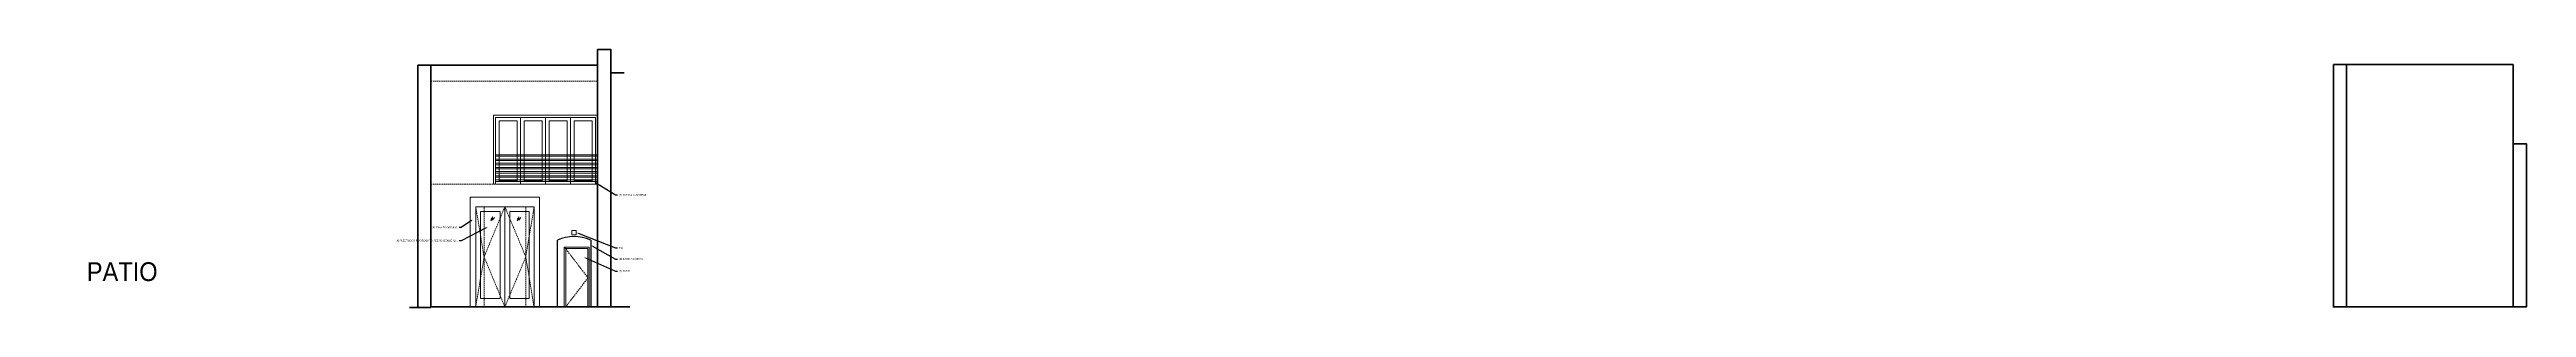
# Model space of a CAD drawing. Header units: inches. Extents: x -3027 to 6920, y -6604 to 320.
# Drawn here: x -1389 to 2177, y -2101 to -1730 of the extents above; entities that cross this region are included whole.
import ezdxf
from ezdxf import colors
from ezdxf.entities.mleader import LeaderData, LeaderLine
from ezdxf.math import Vec2, Vec3

# ---------------------------------------------------------------- set-up
doc = ezdxf.new("R2010")
doc.units = ezdxf.units.IN
doc.header["$LTSCALE"] = 4
doc.header["$MEASUREMENT"] = 0
doc.linetypes.add('DASHED', pattern=[0.75, 0.5, -0.25])
for name, color, linetype, lineweight in [('A-ELEV-1', 4, 'CONTINUOUS', 35), ('A-ELEV-2', 5, 'CONTINUOUS', 25), ('A-ELEV-3', 8, 'CONTINUOUS', 15), ('A-ELEV-BYND', 9, 'DASHED', 9), ('A-ELEV-CUT', 3, 'CONTINUOUS', 50), ('A-NOTE-REF', 8, 'CONTINUOUS', 15)]:
    doc.layers.add(name, color=color, linetype=linetype, lineweight=lineweight)
doc.styles.add('1_4SM', font='swisse.ttf', dxfattribs={"width": 0.9, "height": 4})
doc.styles.add('ANNOT-SM', font='swisse.ttf', dxfattribs={"width": 0.9, "height": 0.078125})

msp = doc.modelspace()

# ---------------------------------------------------------------- linework, layer by layer
at = {"layer": 'A-ELEV-1'}
for p, q in [((-600, -1752.60039), (-840, -1752.60039)), ((1918, -1751.5), (2158, -1751.5)), ((2158, -1751.5), (2158, -1865.46226))]:
    msp.add_line(p, q, dxfattribs=at)
at = {"layer": 'A-ELEV-2'}
for p, q in [((-658, -2100), (-658, -2004)), ((-610, -2004), (-610, -2100)), ((1899, -2100), (2177, -2100))]:
    msp.add_line(p, q, dxfattribs=at)
msp.add_arc((-634, -2058.14077), 59.22181, 66.0928223, 113.9071777, dxfattribs=at)
at = {"layer": 'A-ELEV-3'}
for p, q in [((-750, -1824.5), (-750, -1923.5)), ((-750, -1824.5), (-600, -1824.5)), ((-600, -1824.5), (-600, -1923.5)), ((-775.5, -2100), (-775.5, -1956)), ((-691.5, -2100), (-691.5, -1956)), ((-750.7765, -1970.38627), (-753.6015, -1974.23627)), ((-750.7765, -1972.28627), (-753.6015, -1976.13627)), ((-748.7265, -1971.18627), (-751.5515, -1975.03627)), ((-712.79348, -1970.61676), (-715.61848, -1974.46676)), ((-712.79348, -1972.51676), (-715.61848, -1976.36676)), ((-710.74348, -1971.41676), (-713.56848, -1975.26676))]:
    msp.add_line(p, q, dxfattribs=at)
for points in [[(-747, -1923.5), (-711, -1923.5), (-711, -1827.5), (-747, -1827.5)], [(-742, -1918.5), (-716, -1918.5), (-716, -1832.5), (-742, -1832.5)], [(-711, -1923.5), (-675, -1923.5), (-675, -1827.5), (-711, -1827.5)], [(-706, -1918.5), (-680, -1918.5), (-680, -1832.5), (-706, -1832.5)], [(-675, -1923.5), (-639, -1923.5), (-639, -1827.5), (-675, -1827.5)], [(-670, -1918.5), (-644, -1918.5), (-644, -1832.5), (-670, -1832.5)], [(-639, -1923.5), (-603, -1923.5), (-603, -1827.5), (-639, -1827.5)], [(-634, -1918.5), (-608, -1918.5), (-608, -1832.5), (-634, -1832.5)], [(-733.5, -1956), (-775.5, -1956), (-775.5, -2100), (-733.5, -2100)], [(-733.5, -1956), (-691.5, -1956), (-691.5, -2100), (-733.5, -2100)], [(-740.5, -1963), (-768.5, -1963), (-768.5, -2088), (-740.5, -2088)], [(-726.5, -1963), (-698.5, -1963), (-698.5, -2088), (-726.5, -2088)], [(-637, -1996.09652), (-631, -1996.09652), (-631, -1990.09652), (-637, -1990.09652)], [(-646, -2016), (-614, -2016), (-614, -2100), (-646, -2100)]]:
    msp.add_lwpolyline(points, close=True, dxfattribs=at)
for points in [[(-600, -1883.5), (-747, -1883.5), (-747, -1881.5), (-600, -1881.5)], [(-600, -1889.5), (-747, -1889.5), (-747, -1887.5), (-600, -1887.5)], [(-600, -1895.5), (-747, -1895.5), (-747, -1893.5), (-600, -1893.5)], [(-600, -1901.5), (-747, -1901.5), (-747, -1899.5), (-600, -1899.5)], [(-600, -1907.5), (-747, -1907.5), (-747, -1905.5), (-600, -1905.5)], [(-600, -1913.5), (-747, -1913.5), (-747, -1911.5), (-600, -1911.5)], [(-600, -1919.5), (-747, -1919.5), (-747, -1917.5), (-600, -1917.5)], [(-783.5, -2100), (-783.5, -1942), (-683.5, -1942), (-683.5, -2100)], [(-648, -2100), (-648, -2014), (-612, -2014), (-612, -2100)]]:
    msp.add_lwpolyline(points, dxfattribs=at)
at = {"layer": 'A-ELEV-BYND'}
for p, q in [((-840, -1775.5), (-600, -1775.5)), ((-840, -1923.5), (-600, -1923.5)), ((-763.5, -2100), (-763.5, -1956)), ((-703.5, -2100), (-703.5, -1956))]:
    msp.add_line(p, q, dxfattribs=at)
for points in [[(-775.5, -1956), (-763.5, -2028), (-775.5, -2100)], [(-691.5, -1956), (-703.5, -2028), (-691.5, -2100)], [(-647.5, -2014.35714), (-614, -2058), (-646, -2100)]]:
    msp.add_lwpolyline(points, dxfattribs=at)
msp.add_lwpolyline([(-733.5, -2100), (-703.5, -2028), (-733.5, -1956), (-763.5, -2028)], close=True, dxfattribs=at)
at = {"layer": 'A-ELEV-CUT'}
for p, q in [((-600, -2100), (-600, -1730.124)), ((-600, -1730.124), (-581, -1730.124)), ((-581, -1763.61852), (-581, -1730.124)), ((-859.0002, -1752.60039), (-840, -1752.60039)), ((-859.0002, -1752.60039), (-859.0002, -2100.60039)), ((-840, -2100), (-840, -1752.60039)), ((-581, -1763.61852), (-562, -1763.61852)), ((-840, -2100), (-840, -1937.125)), ((-871.0002, -2100.60039), (-840, -2100.60039)), ((-600, -2100), (-840, -2100)), ((-553.60008, -2100), (-840, -2100)), ((1918, -2100), (2158, -2100))]:
    msp.add_line(p, q, dxfattribs=at)
for points in [[(-600, -1730.124), (-581, -1730.124), (-581, -2100), (-600, -2100)], [(1899, -1751.5), (1918, -1751.5), (1918, -2100), (1899, -2100)], [(2158, -1865.46226), (2177, -1865.46226), (2177, -2100), (2158, -2100)]]:
    msp.add_lwpolyline(points, close=True, dxfattribs=at)

# ---------------------------------------------------------------- texts
at = {"layer": 'A-ELEV-2', "insert": (-1233.54375, -2063.1375), "char_height": 27, "attachment_point": 9, "style": '1_4SM'}
msp.add_mtext_dynamic_manual_height_columns('PATIO', width=689.825, gutter_width=18.75, heights=[0], dxfattribs=at)

# ---------------------------------------------------------------- leaders
at = {"layer": 'A-NOTE-REF'}
ml = msp.add_multileader_mtext('Standard', dxfattribs=at)
ml.set_content('(E) DOOR & GUARDRAIL ', color=256, style='ANNOT-SM')
ml.set_leader_properties()
ml.build(insert=Vec2(0, 0))
ml.multileader.update_dxf_attribs({"dogleg_length": 0.09375, "arrow_head_size": 3, "scale": 32})
ctx = ml.context
ctx.base_point, ctx.scale, ctx.char_height, ctx.arrow_head_size, ctx.plane_origin = Vec3(-571.29551, -1938.87541), 32, 2.5, 3, Vec3(-610, -1841.08445)
notes = []
notes.append((ctx, [(0, (1, 1, 0), (-574.29551, -1938.87541), (1, 0), 3, [(0, [(-605.72641, -1919.5)], 0, [])])]))
ctx.mtext.insert, ctx.mtext.width, ctx.mtext.flow_direction = Vec3(-569.29551, -1937.59245), 20.5993529, 5
ml = msp.add_multileader_mtext('Standard', dxfattribs=at)
ml.set_content('(E) FRAMED OPENING', color=256, style='ANNOT-SM')
ml.set_leader_properties()
ml.build(insert=Vec2(0, 0))
ml.multileader.update_dxf_attribs({"dogleg_length": 0.09375, "arrow_head_size": 3, "scale": 32})
ctx = ml.context
ctx.base_point, ctx.scale, ctx.char_height, ctx.arrow_head_size, ctx.plane_origin = Vec3(-819.21949, -1985.8734), 32, 2.5, 3, Vec3(-760.83498, -1958.75555)
ctx.text_align_type = 2
notes.append((ctx, [(0, (1, 1, 0), (-796.53947, -1985.8734), (-1, 0), 3, [(0, [(-779.06934, -1974.09188)], 0, [])])]))
ctx.mtext.insert, ctx.mtext.width, ctx.mtext.alignment, ctx.mtext.flow_direction = Vec3(-801.53947, -1984.59044), 18.3618885, 3, 5
ml = msp.add_multileader_mtext('Standard', dxfattribs=at)
ml.set_content('(N) FLEETWOOD PIVOT DOORS. SEE SCHEDULE A5.1', color=256, style='ANNOT-SM')
ml.set_leader_properties()
ml.build(insert=Vec2(0, 0))
ml.multileader.update_dxf_attribs({"dogleg_length": 0.09375, "arrow_head_size": 3, "scale": 32})
ctx = ml.context
ctx.base_point, ctx.scale, ctx.char_height, ctx.arrow_head_size, ctx.plane_origin = Vec3(-825.25296, -2004.75227), 32, 2.5, 3, Vec3(-760.83498, -1977.63443)
ctx.text_align_type = 2
notes.append((ctx, [(0, (1, 1, 0), (-796.53947, -2004.75227), (-1, 0), 3, [(0, [(-757.75711, -1984.75436)], 0, [])])]))
ctx.mtext.insert, ctx.mtext.width, ctx.mtext.alignment, ctx.mtext.flow_direction = Vec3(-801.53947, -2003.46931), 18.3618885, 3, 5
ml = msp.add_multileader_mtext('Standard', dxfattribs=at)
ml.set_content('F14', color=256, style='ANNOT-SM')
ml.set_leader_properties()
ml.build(insert=Vec2(0, 0))
ml.multileader.update_dxf_attribs({"dogleg_length": 0.09375, "arrow_head_size": 3, "scale": 32})
ctx = ml.context
ctx.base_point, ctx.scale, ctx.char_height, ctx.arrow_head_size, ctx.plane_origin = Vec3(-571.29551, -2014.83686), 32, 2.5, 3, Vec3(-610, -1987.71901)
notes.append((ctx, [(0, (1, 1, 0), (-574.29551, -2014.83686), (1, 0), 3, [(0, [(-631, -1993.09652)], 0, [])])]))
ctx.mtext.insert, ctx.mtext.width, ctx.mtext.flow_direction = Vec3(-569.29551, -2013.58686), 18.3618885, 5
ml = msp.add_multileader_mtext('Standard', dxfattribs=at)
ml.set_content('(E) DOOR', color=256, style='ANNOT-SM')
ml.set_leader_properties()
ml.build(insert=Vec2(0, 0))
ml.multileader.update_dxf_attribs({"dogleg_length": 0.09375, "arrow_head_size": 3, "scale": 32})
ctx = ml.context
ctx.base_point, ctx.scale, ctx.char_height, ctx.arrow_head_size, ctx.plane_origin = Vec3(-571.29551, -2048.40937), 32, 2.5, 3, Vec3(-610, -2021.29152)
notes.append((ctx, [(0, (1, 1, 0), (-574.29551, -2048.40937), (1, 0), 3, [(0, [(-620.07205, -2028.41146)], 0, [])])]))
ctx.mtext.insert, ctx.mtext.width, ctx.mtext.flow_direction = Vec3(-569.29551, -2046.8306), 18.3618885, 5
ml = msp.add_multileader_mtext('Standard', dxfattribs=at)
ml.set_content('(E) BRICK ARCHWAY', color=256, style='ANNOT-SM')
ml.set_leader_properties()
ml.build(insert=Vec2(0, 0))
ml.multileader.update_dxf_attribs({"dogleg_length": 0.09375, "arrow_head_size": 3, "scale": 32})
ctx = ml.context
ctx.base_point, ctx.scale, ctx.char_height, ctx.arrow_head_size, ctx.plane_origin = Vec3(-571.29551, -2031.11785), 32, 2.5, 3, Vec3(-610, -2004)
notes.append((ctx, [(0, (1, 1, 0), (-574.29551, -2031.11785), (1, 0), 3, [(0, [(-610, -2011.11994)], 0, [])])]))
ctx.mtext.insert, ctx.mtext.width, ctx.mtext.flow_direction = Vec3(-569.29551, -2029.83488), 18.3618885, 5
for ctx, leaders in notes:
    for number, flags, end, landing, length, lines in leaders:
        leader = LeaderData()
        leader.index, (leader.has_last_leader_line, leader.has_dogleg_vector, leader.attachment_direction) = number, flags
        leader.last_leader_point, leader.dogleg_vector, leader.dogleg_length = Vec3(end), Vec3(landing), length
        for number, points, colour, breaks in lines:
            line = LeaderLine()
            line.index, line.vertices, line.color, line.breaks = number, Vec3.list(points), colors.encode_raw_color(colour), breaks
            leader.lines.append(line)
        ctx.leaders.append(leader)

doc.saveas('drawing.dxf')
